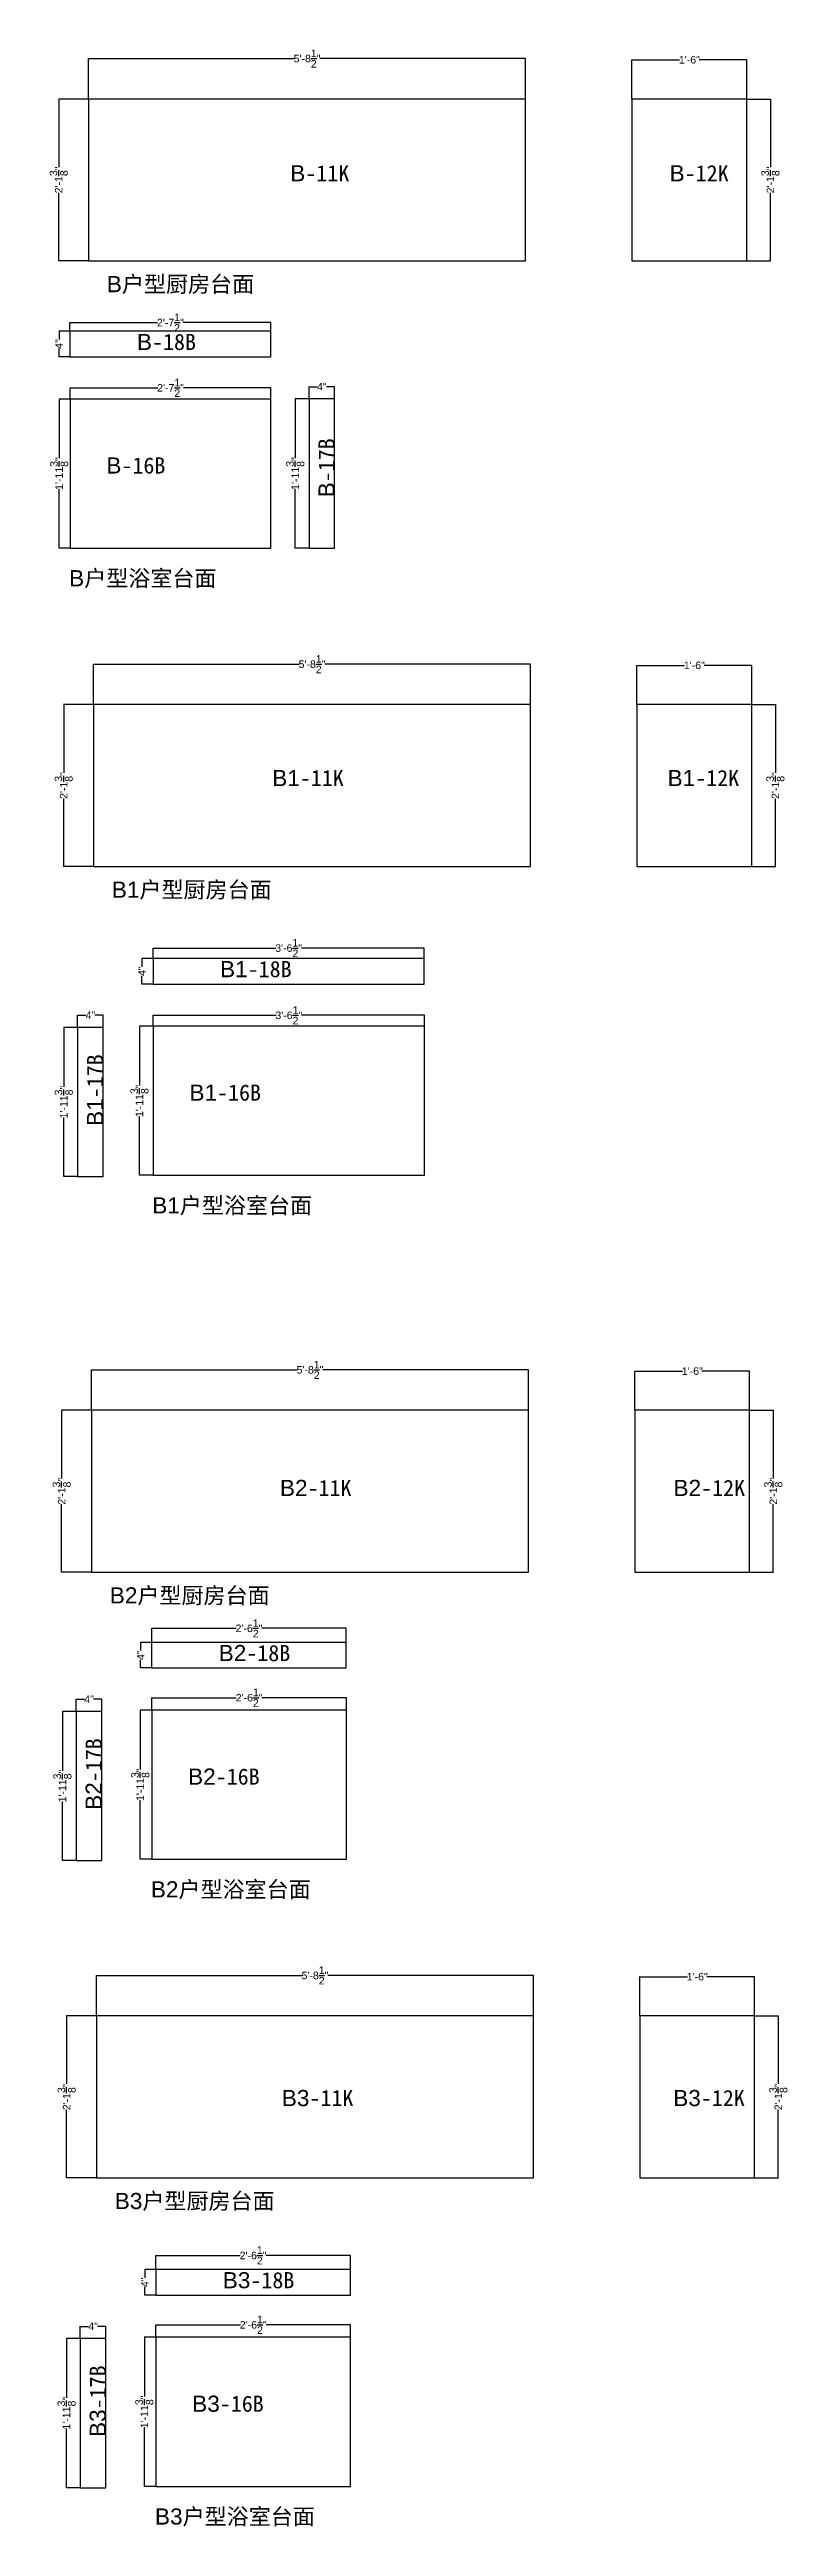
# Model space of a CAD drawing. Header units: inches. Extents: x -997106 to 39633, y -30199 to 1961.
# Drawn here: x 18521 to 21459, y -12906 to -3038 of the extents above; entities that cross this region are included whole.
import ezdxf

# ---------------------------------------------------------------- set-up
doc = ezdxf.new("R2010")
doc.units = ezdxf.units.IN
doc.header["$MEASUREMENT"] = 0
doc.layers.get('Defpoints').update_dxf_attribs({"color": 3})
doc.layers.add('编号', color=10, linetype='Continuous', plot=False)
doc.styles.get("Standard").update_dxf_attribs({"font": 'arial.ttf'})
doc.dimstyles.get("Standard").update_dxf_attribs({"dimtxt": 30, "dimasz": 1, "dimexe": 0.18, "dimexo": 0.0625, "dimgap": 0.09, "dimtad": 0, "dimtoh": 1, "dimdec": 4, "dimlfac": 0.03937, "dimzin": 0, "dimdsep": 46, "dimlunit": 4, "dimtxsty": 'Standard', "dimblk": 'ARCHTICK', "dimcen": 1, "dimadec": 0, "dimazin": 0, "dimtfac": 1, "dimtdec": 4, "dimtix": 1, "dimtofl": 0, "dimtmove": 2, "dimatfit": 3, "dimldrblk": 'ARCHTICK', "dimfxl": 1, "dimtolj": 1, "dimtzin": 0, "dimarcsym": 0})

msp = doc.modelspace()

# ---------------------------------------------------------------- texts
at = {"char_height": 64.3508622, "attachment_point": 1}
for s, insert in [('B{\\fSimSun|b0|i0|c134|p2;户型厨房台面}', (18748.84238, -3939.87098)), ('B{\\fSimSun|b0|i0|c134|p2;户型浴室台面}', (18598.71602, -5111.73117)), ('B1{\\fSimSun|b0|i0|c134|p2;户型厨房台面}', (18768.70979, -6352.51737)), ('B1{\\fSimSun|b0|i0|c134|p2;户型浴室台面}', (18929.60894, -7610.34775)), ('B2{\\fSimSun|b0|i0|c134|p2;户型厨房台面}', (18760.52789, -9164.15701)), ('B2{\\fSimSun|b0|i0|c134|p2;户型浴室台面}', (18924.21629, -10335.30128)), ('B3{\\fSimSun|b0|i0|c134|p2;户型厨房台面}', (18780.39529, -11576.8034)), ('B3{\\fSimSun|b0|i0|c134|p2;户型浴室台面}', (18940.48282, -12833.80948))]:
    msp.add_mtext(s, dxfattribs=dict(at, insert=insert))
at = {"layer": '编号', "char_height": 64.3508622, "attachment_point": 1}
for s, insert in [('B{\\fSimSun|b0|i0|c134|p2;-11K}', (19479.37034, -3498.27257)), ('B{\\fSimSun|b0|i0|c134|p2;-12K}', (20990.12412, -3498.27257)), ('B{\\fSimSun|b0|i0|c134|p2;-18B}', (18868.79751, -4170.32882)), ('B{\\fSimSun|b0|i0|c134|p2;-16B}', (18746.86546, -4662.40007)), ('B1{\\fSimSun|b0|i0|c134|p2;-11K}', (19407.43732, -5907.81139)), ('B1{\\fSimSun|b0|i0|c134|p2;-12K}', (20982.08386, -5907.81139)), ('B1{\\fSimSun|b0|i0|c134|p2;-18B}', (19199.69044, -6668.9454)), ('B1{\\fSimSun|b0|i0|c134|p2;-16B}', (19077.75838, -7161.01666)), ('B2{\\fSimSun|b0|i0|c134|p2;-11K}', (19438.18909, -8735.98948)), ('B2{\\fSimSun|b0|i0|c134|p2;-12K}', (21005.75333, -8735.98948)), ('B2{\\fSimSun|b0|i0|c134|p2;-18B}', (19194.29779, -9393.89893)), ('B2{\\fSimSun|b0|i0|c134|p2;-16B}', (19072.36574, -9885.97018)), ('B3{\\fSimSun|b0|i0|c134|p2;-11K}', (19445.7061, -11166.72972)), ('B3{\\fSimSun|b0|i0|c134|p2;-12K}', (21004.56654, -11166.72972)), ('B3{\\fSimSun|b0|i0|c134|p2;-18B}', (19210.56431, -11892.40713)), ('B3{\\fSimSun|b0|i0|c134|p2;-16B}', (19088.63226, -12384.47839))]:
    msp.add_mtext(s, dxfattribs=dict(at, insert=insert))
at = {"layer": '编号', "char_height": 64.3508622, "attachment_point": 1, "rotation": 90}
for s, insert in [('B{\\fSimSun|b0|i0|c134|p2;-17B}', (19591.41291, -4821.43714)), ('B1{\\fSimSun|b0|i0|c134|p2;-17B}', (18669.64228, -7325.7117)), ('B2{\\fSimSun|b0|i0|c134|p2;-17B}', (18664.24964, -10050.66523)), ('B3{\\fSimSun|b0|i0|c134|p2;-17B}', (18680.51616, -12549.17343))]:
    msp.add_mtext(s, dxfattribs=dict(at, insert=insert))

# ---------------------------------------------------------------- blocks, each defined once
blk = doc.blocks.new('_ArchTick')
at = {"color": 0, "linetype": 'ByBlock', "const_width": 0.15}
blk.add_lwpolyline([(-0.5, -0.5), (0.5, 0.5)], dxfattribs=at)
blk = doc.blocks.new('*D194')
at = {"color": 0, "lineweight": -2, "transparency": 16777216}
for p, q in [((18687.8, -8458.8), (18687.8, -8297.6)), ((18687.8, -8297.8), (19506.9, -8297.8)), ((20427.8, -8297.8), (19608.7, -8297.8)), ((20427.8, -8458.8), (20427.8, -8297.6))]:
    blk.add_line(p, q, dxfattribs=at)
at = {"layer": 'Defpoints', "color": 0, "transparency": 16777216}
for p in [(20427.8, -8297.8), (18687.8, -8458.9), (20427.8, -8458.9)]:
    blk.add_point(p, dxfattribs=at)
at = {"color": 0, "lineweight": -2, "transparency": 16777216, "rotation": 180}
blk.add_blockref('_ArchTick', (18687.8, -8297.8), dxfattribs=at)
at = {"color": 0, "lineweight": -2, "transparency": 16777216}
blk.add_blockref('_ArchTick', (20427.8, -8297.8), dxfattribs=at)
at = {"color": 0, "transparency": 16777216, "insert": (19557.8, -8297.8), "char_height": 30, "attachment_point": 5}
blk.add_mtext('\\A1;5\'-8{\\H1x;\\S1/2;}"', dxfattribs=at)
blk = doc.blocks.new('*D195')
at = {"color": 0, "lineweight": -2, "transparency": 16777216}
for p, q in [((18687.7, -8458.9), (18568.6, -8458.9)), ((18568.8, -8458.9), (18568.8, -8730.3)), ((18568.8, -9103.9), (18568.8, -8832.5)), ((18687.7, -9103.9), (18568.6, -9103.9))]:
    blk.add_line(p, q, dxfattribs=at)
at = {"layer": 'Defpoints', "color": 0, "transparency": 16777216}
for p in [(18687.8, -8458.9), (18568.8, -9103.9), (18687.8, -9103.9)]:
    blk.add_point(p, dxfattribs=at)
at = {"color": 0, "lineweight": -2, "transparency": 16777216}
for p, rotation in [((18568.8, -8458.9), 90), ((18568.8, -9103.9), 270)]:
    blk.add_blockref('_ArchTick', p, dxfattribs=dict(at, rotation=rotation))
at = {"color": 0, "transparency": 16777216, "insert": (18568.8, -8781.4), "char_height": 30, "attachment_point": 5, "rotation": 90}
blk.add_mtext('\\A1;2\'-1{\\H1x;\\S3/8;}"', dxfattribs=at)
blk = doc.blocks.new('*D196')
at = {"color": 0, "lineweight": -2, "transparency": 16777216}
for p, q in [((20851.9, -8458.8), (20851.9, -8302.6)), ((20851.9, -8302.8), (21041.8, -8302.8)), ((21308.9, -8302.8), (21118.9, -8302.8)), ((21308.9, -8458.8), (21308.9, -8302.6))]:
    blk.add_line(p, q, dxfattribs=at)
at = {"layer": 'Defpoints', "color": 0, "transparency": 16777216}
for p in [(21308.9, -8302.8), (20851.9, -8458.9), (21308.9, -8458.9)]:
    blk.add_point(p, dxfattribs=at)
at = {"color": 0, "lineweight": -2, "transparency": 16777216, "rotation": 180}
blk.add_blockref('_ArchTick', (20851.9, -8302.8), dxfattribs=at)
at = {"color": 0, "lineweight": -2, "transparency": 16777216}
blk.add_blockref('_ArchTick', (21308.9, -8302.8), dxfattribs=at)
at = {"color": 0, "transparency": 16777216, "insert": (21080.4, -8302.8), "char_height": 30, "attachment_point": 5}
blk.add_mtext('\\A1;1\'-6"', dxfattribs=at)
blk = doc.blocks.new('*D197')
at = {"color": 0, "lineweight": -2, "transparency": 16777216}
for p, q in [((21308.9, -8458.9), (21403.3, -8458.9)), ((21403.1, -8458.9), (21403.1, -8730.3)), ((21403.1, -9103.9), (21403.1, -8832.5)), ((21308.9, -9103.9), (21403.3, -9103.9))]:
    blk.add_line(p, q, dxfattribs=at)
at = {"layer": 'Defpoints', "color": 0, "transparency": 16777216}
for p in [(21308.9, -8458.9), (21308.9, -9103.9), (21403.1, -9103.9)]:
    blk.add_point(p, dxfattribs=at)
at = {"color": 0, "lineweight": -2, "transparency": 16777216}
for p, rotation in [((21403.1, -8458.9), 90), ((21403.1, -9103.9), 270)]:
    blk.add_blockref('_ArchTick', p, dxfattribs=dict(at, rotation=rotation))
at = {"color": 0, "transparency": 16777216, "insert": (21403.1, -8781.4), "char_height": 30, "attachment_point": 5, "rotation": 90}
blk.add_mtext('\\A1;2\'-1{\\H1x;\\S3/8;}"', dxfattribs=at)
blk = doc.blocks.new('*D234')
at = {"color": 0, "lineweight": -2, "transparency": 16777216}
for p, q in [((18707.6, -10871.5), (18707.6, -10710.3)), ((18707.6, -10710.5), (19526.7, -10710.5)), ((20447.6, -10710.5), (19628.5, -10710.5)), ((20447.6, -10871.5), (20447.6, -10710.3))]:
    blk.add_line(p, q, dxfattribs=at)
at = {"layer": 'Defpoints', "color": 0, "transparency": 16777216}
for p in [(20447.6, -10710.5), (18707.6, -10871.5), (20447.6, -10871.5)]:
    blk.add_point(p, dxfattribs=at)
at = {"color": 0, "lineweight": -2, "transparency": 16777216, "rotation": 180}
blk.add_blockref('_ArchTick', (18707.6, -10710.5), dxfattribs=at)
at = {"color": 0, "lineweight": -2, "transparency": 16777216}
blk.add_blockref('_ArchTick', (20447.6, -10710.5), dxfattribs=at)
at = {"color": 0, "transparency": 16777216, "insert": (19577.6, -10710.5), "char_height": 30, "attachment_point": 5}
blk.add_mtext('\\A1;5\'-8{\\H1x;\\S1/2;}"', dxfattribs=at)
blk = doc.blocks.new('*D235')
at = {"color": 0, "lineweight": -2, "transparency": 16777216}
for p, q in [((18707.6, -10871.5), (18588.4, -10871.5)), ((18588.6, -10871.5), (18588.6, -11142.9)), ((18588.6, -11516.5), (18588.6, -11245.1)), ((18707.6, -11516.5), (18588.4, -11516.5))]:
    blk.add_line(p, q, dxfattribs=at)
at = {"layer": 'Defpoints', "color": 0, "transparency": 16777216}
for p in [(18707.6, -10871.5), (18588.6, -11516.5), (18707.6, -11516.5)]:
    blk.add_point(p, dxfattribs=at)
at = {"color": 0, "lineweight": -2, "transparency": 16777216}
for p, rotation in [((18588.6, -10871.5), 90), ((18588.6, -11516.5), 270)]:
    blk.add_blockref('_ArchTick', p, dxfattribs=dict(at, rotation=rotation))
at = {"color": 0, "transparency": 16777216, "insert": (18588.6, -11194), "char_height": 30, "attachment_point": 5, "rotation": 90}
blk.add_mtext('\\A1;2\'-1{\\H1x;\\S3/8;}"', dxfattribs=at)
blk = doc.blocks.new('*D236')
at = {"color": 0, "lineweight": -2, "transparency": 16777216}
for p, q in [((20871.7, -10871.5), (20871.7, -10715.3)), ((20871.7, -10715.4), (21061.7, -10715.4)), ((21328.7, -10715.4), (21138.8, -10715.4)), ((21328.7, -10871.5), (21328.7, -10715.3))]:
    blk.add_line(p, q, dxfattribs=at)
at = {"layer": 'Defpoints', "color": 0, "transparency": 16777216}
for p in [(21328.7, -10715.4), (20871.7, -10871.5), (21328.7, -10871.5)]:
    blk.add_point(p, dxfattribs=at)
at = {"color": 0, "lineweight": -2, "transparency": 16777216, "rotation": 180}
blk.add_blockref('_ArchTick', (20871.7, -10715.4), dxfattribs=at)
at = {"color": 0, "lineweight": -2, "transparency": 16777216}
blk.add_blockref('_ArchTick', (21328.7, -10715.4), dxfattribs=at)
at = {"color": 0, "transparency": 16777216, "insert": (21100.2, -10715.4), "char_height": 30, "attachment_point": 5}
blk.add_mtext('\\A1;1\'-6"', dxfattribs=at)
blk = doc.blocks.new('*D237')
at = {"color": 0, "lineweight": -2, "transparency": 16777216}
for p, q in [((21328.8, -10871.5), (21423.2, -10871.5)), ((21423, -10871.5), (21423, -11142.9)), ((21423, -11516.5), (21423, -11245.1)), ((21328.8, -11516.5), (21423.2, -11516.5))]:
    blk.add_line(p, q, dxfattribs=at)
at = {"layer": 'Defpoints', "color": 0, "transparency": 16777216}
for p in [(21328.7, -10871.5), (21328.7, -11516.5), (21423, -11516.5)]:
    blk.add_point(p, dxfattribs=at)
at = {"color": 0, "lineweight": -2, "transparency": 16777216}
for p, rotation in [((21423, -10871.5), 90), ((21423, -11516.5), 270)]:
    blk.add_blockref('_ArchTick', p, dxfattribs=dict(at, rotation=rotation))
at = {"color": 0, "transparency": 16777216, "insert": (21423, -11194), "char_height": 30, "attachment_point": 5, "rotation": 90}
blk.add_mtext('\\A1;2\'-1{\\H1x;\\S3/8;}"', dxfattribs=at)
blk = doc.blocks.new('*D984')
at = {"color": 0, "lineweight": -2, "transparency": 16777216}
for p, q in [((18626.8, -9659), (18571.7, -9659)), ((18571.9, -9659), (18571.9, -9894.9)), ((18571.9, -10253), (18571.9, -10017.1)), ((18626.8, -10253), (18571.7, -10253))]:
    blk.add_line(p, q, dxfattribs=at)
at = {"layer": 'Defpoints', "color": 0, "transparency": 16777216}
for p in [(18626.9, -9659), (18571.9, -10253), (18626.9, -10253)]:
    blk.add_point(p, dxfattribs=at)
at = {"color": 0, "lineweight": -2, "transparency": 16777216}
for p, rotation in [((18571.9, -9659), 90), ((18571.9, -10253), 270)]:
    blk.add_blockref('_ArchTick', p, dxfattribs=dict(at, rotation=rotation))
at = {"color": 0, "transparency": 16777216, "insert": (18571.9, -9956), "char_height": 30, "attachment_point": 5, "rotation": 90}
blk.add_mtext('\\A1;1\'-11{\\H1x;\\S3/8;}"', dxfattribs=at)
blk = doc.blocks.new('*D985')
at = {"color": 0, "lineweight": -2, "transparency": 16777216}
for p, q in [((18626.9, -9658.9), (18626.9, -9609.7)), ((18626.9, -9609.9), (18659.9, -9609.9)), ((18728.9, -9609.9), (18695.8, -9609.9)), ((18728.9, -9658.9), (18728.9, -9609.7))]:
    blk.add_line(p, q, dxfattribs=at)
at = {"layer": 'Defpoints', "color": 0, "transparency": 16777216}
for p in [(18626.9, -9659), (18728.9, -9609.9), (18728.9, -9659)]:
    blk.add_point(p, dxfattribs=at)
at = {"color": 0, "lineweight": -2, "transparency": 16777216, "rotation": 180}
blk.add_blockref('_ArchTick', (18626.9, -9609.9), dxfattribs=at)
at = {"color": 0, "lineweight": -2, "transparency": 16777216}
blk.add_blockref('_ArchTick', (18728.9, -9609.9), dxfattribs=at)
at = {"color": 0, "transparency": 16777216, "insert": (18677.9, -9609.9), "char_height": 30, "attachment_point": 5}
blk.add_mtext('\\A1;4"', dxfattribs=at)
blk = doc.blocks.new('*D980')
at = {"color": 0, "lineweight": -2, "transparency": 16777216}
for p, q in [((18927.2, -9383.5), (18883.2, -9383.5)), ((18883.4, -9383.5), (18883.4, -9416.5)), ((18883.4, -9485.5), (18883.4, -9452.4)), ((18927.2, -9485.5), (18883.2, -9485.5))]:
    blk.add_line(p, q, dxfattribs=at)
at = {"layer": 'Defpoints', "color": 0, "transparency": 16777216}
for p in [(18927.3, -9383.5), (18883.4, -9485.5), (18927.3, -9485.5)]:
    blk.add_point(p, dxfattribs=at)
at = {"color": 0, "lineweight": -2, "transparency": 16777216}
for p, rotation in [((18883.4, -9383.5), 90), ((18883.4, -9485.5), 270)]:
    blk.add_blockref('_ArchTick', p, dxfattribs=dict(at, rotation=rotation))
at = {"color": 0, "transparency": 16777216, "insert": (18883.4, -9434.5), "char_height": 30, "attachment_point": 5, "rotation": 90}
blk.add_mtext('\\A1;4"', dxfattribs=at)
blk = doc.blocks.new('*D986')
at = {"color": 0, "lineweight": -2, "transparency": 16777216}
for p, q in [((18927.3, -9381.7), (18927.3, -9327.4)), ((18927.3, -9327.5), (19263.6, -9327.5)), ((19702.3, -9327.5), (19365.9, -9327.5)), ((19702.3, -9383.4), (19702.3, -9327.4))]:
    blk.add_line(p, q, dxfattribs=at)
at = {"layer": 'Defpoints', "color": 0, "transparency": 16777216}
for p in [(19702.3, -9327.5), (18927.3, -9381.8), (19702.3, -9383.5)]:
    blk.add_point(p, dxfattribs=at)
at = {"color": 0, "lineweight": -2, "transparency": 16777216, "rotation": 180}
blk.add_blockref('_ArchTick', (18927.3, -9327.5), dxfattribs=at)
at = {"color": 0, "lineweight": -2, "transparency": 16777216}
blk.add_blockref('_ArchTick', (19702.3, -9327.5), dxfattribs=at)
at = {"color": 0, "transparency": 16777216, "insert": (19314.8, -9327.5), "char_height": 30, "attachment_point": 5}
blk.add_mtext('\\A1;2\'-6{\\H1x;\\S1/2;}"', dxfattribs=at)
blk = doc.blocks.new('*D987')
at = {"color": 0, "lineweight": -2, "transparency": 16777216}
for p, q in [((18928, -9653.5), (18928, -9603.6)), ((18928, -9603.8), (19264.4, -9603.8)), ((19703, -9603.8), (19366.7, -9603.8)), ((19703, -9653.5), (19703, -9603.6))]:
    blk.add_line(p, q, dxfattribs=at)
at = {"layer": 'Defpoints', "color": 0, "transparency": 16777216}
for p in [(18928, -9653.6), (19703, -9603.8), (19703, -9653.6)]:
    blk.add_point(p, dxfattribs=at)
at = {"color": 0, "lineweight": -2, "transparency": 16777216, "rotation": 180}
blk.add_blockref('_ArchTick', (18928, -9603.8), dxfattribs=at)
at = {"color": 0, "lineweight": -2, "transparency": 16777216}
blk.add_blockref('_ArchTick', (19703, -9603.8), dxfattribs=at)
at = {"color": 0, "transparency": 16777216, "insert": (19315.5, -9603.8), "char_height": 30, "attachment_point": 5}
blk.add_mtext('\\A1;2\'-6{\\H1x;\\S1/2;}"', dxfattribs=at)
blk = doc.blocks.new('*D988')
at = {"color": 0, "lineweight": -2, "transparency": 16777216}
for p, q in [((18928, -9653.6), (18881.6, -9653.6)), ((18881.8, -9653.6), (18881.8, -9889.5)), ((18881.8, -10247.6), (18881.8, -10011.7)), ((18928, -10247.6), (18881.6, -10247.6))]:
    blk.add_line(p, q, dxfattribs=at)
at = {"layer": 'Defpoints', "color": 0, "transparency": 16777216}
for p in [(18928, -9653.6), (18881.8, -10247.6), (18928, -10247.6)]:
    blk.add_point(p, dxfattribs=at)
at = {"color": 0, "lineweight": -2, "transparency": 16777216}
for p, rotation in [((18881.8, -9653.6), 90), ((18881.8, -10247.6), 270)]:
    blk.add_blockref('_ArchTick', p, dxfattribs=dict(at, rotation=rotation))
at = {"color": 0, "transparency": 16777216, "insert": (18881.8, -9950.6), "char_height": 30, "attachment_point": 5, "rotation": 90}
blk.add_mtext('\\A1;1\'-11{\\H1x;\\S3/8;}"', dxfattribs=at)
blk = doc.blocks.new('*D1008')
at = {"color": 0, "lineweight": -2, "transparency": 16777216}
for p, q in [((18643.1, -12157.5), (18588, -12157.5)), ((18588.2, -12157.5), (18588.2, -12393.4)), ((18588.2, -12751.5), (18588.2, -12515.6)), ((18643.1, -12751.5), (18588, -12751.5))]:
    blk.add_line(p, q, dxfattribs=at)
at = {"layer": 'Defpoints', "color": 0, "transparency": 16777216}
for p in [(18643.1, -12157.5), (18588.2, -12751.5), (18643.1, -12751.5)]:
    blk.add_point(p, dxfattribs=at)
at = {"color": 0, "lineweight": -2, "transparency": 16777216}
for p, rotation in [((18588.2, -12157.5), 90), ((18588.2, -12751.5), 270)]:
    blk.add_blockref('_ArchTick', p, dxfattribs=dict(at, rotation=rotation))
at = {"color": 0, "transparency": 16777216, "insert": (18588.2, -12454.5), "char_height": 30, "attachment_point": 5, "rotation": 90}
blk.add_mtext('\\A1;1\'-11{\\H1x;\\S3/8;}"', dxfattribs=at)
blk = doc.blocks.new('*D1009')
at = {"color": 0, "lineweight": -2, "transparency": 16777216}
for p, q in [((18643.1, -12157.4), (18643.1, -12108.2)), ((18643.1, -12108.4), (18676.2, -12108.4)), ((18745.1, -12108.4), (18712.1, -12108.4)), ((18745.1, -12157.4), (18745.1, -12108.2))]:
    blk.add_line(p, q, dxfattribs=at)
at = {"layer": 'Defpoints', "color": 0, "transparency": 16777216}
for p in [(18745.1, -12108.4), (18643.1, -12157.5), (18745.1, -12157.5)]:
    blk.add_point(p, dxfattribs=at)
at = {"color": 0, "lineweight": -2, "transparency": 16777216, "rotation": 180}
blk.add_blockref('_ArchTick', (18643.1, -12108.4), dxfattribs=at)
at = {"color": 0, "lineweight": -2, "transparency": 16777216}
blk.add_blockref('_ArchTick', (18745.1, -12108.4), dxfattribs=at)
at = {"color": 0, "transparency": 16777216, "insert": (18694.1, -12108.4), "char_height": 30, "attachment_point": 5}
blk.add_mtext('\\A1;4"', dxfattribs=at)
blk = doc.blocks.new('*D1004')
at = {"color": 0, "lineweight": -2, "transparency": 16777216}
for p, q in [((18943.5, -11882), (18899.5, -11882)), ((18899.7, -11882), (18899.7, -11915)), ((18943.5, -11984), (18899.5, -11984)), ((18899.7, -11984), (18899.7, -11950.9))]:
    blk.add_line(p, q, dxfattribs=at)
at = {"layer": 'Defpoints', "color": 0, "transparency": 16777216}
for p in [(18943.6, -11882), (18899.7, -11984), (18943.6, -11984)]:
    blk.add_point(p, dxfattribs=at)
at = {"color": 0, "lineweight": -2, "transparency": 16777216}
for p, rotation in [((18899.7, -11882), 90), ((18899.7, -11984), 270)]:
    blk.add_blockref('_ArchTick', p, dxfattribs=dict(at, rotation=rotation))
at = {"color": 0, "transparency": 16777216, "insert": (18899.7, -11933), "char_height": 30, "attachment_point": 5, "rotation": 90}
blk.add_mtext('\\A1;4"', dxfattribs=at)
blk = doc.blocks.new('*D1010')
at = {"color": 0, "lineweight": -2, "transparency": 16777216}
for p, q in [((18943.6, -11880.2), (18943.6, -11825.9)), ((18943.6, -11826), (19279.9, -11826)), ((19718.6, -11826), (19382.2, -11826)), ((19718.6, -11881.9), (19718.6, -11825.9))]:
    blk.add_line(p, q, dxfattribs=at)
at = {"layer": 'Defpoints', "color": 0, "transparency": 16777216}
for p in [(19718.6, -11826), (18943.6, -11880.3), (19718.6, -11882)]:
    blk.add_point(p, dxfattribs=at)
at = {"color": 0, "lineweight": -2, "transparency": 16777216, "rotation": 180}
blk.add_blockref('_ArchTick', (18943.6, -11826), dxfattribs=at)
at = {"color": 0, "lineweight": -2, "transparency": 16777216}
blk.add_blockref('_ArchTick', (19718.6, -11826), dxfattribs=at)
at = {"color": 0, "transparency": 16777216, "insert": (19331.1, -11826), "char_height": 30, "attachment_point": 5}
blk.add_mtext('\\A1;2\'-6{\\H1x;\\S1/2;}"', dxfattribs=at)
blk = doc.blocks.new('*D1011')
at = {"color": 0, "lineweight": -2, "transparency": 16777216}
for p, q in [((18944.3, -12152), (18944.3, -12102.1)), ((18944.3, -12102.3), (19280.6, -12102.3)), ((19719.3, -12102.3), (19382.9, -12102.3)), ((19719.3, -12152), (19719.3, -12102.1))]:
    blk.add_line(p, q, dxfattribs=at)
at = {"layer": 'Defpoints', "color": 0, "transparency": 16777216}
for p in [(19719.3, -12102.3), (18944.3, -12152.1), (19719.3, -12152.1)]:
    blk.add_point(p, dxfattribs=at)
at = {"color": 0, "lineweight": -2, "transparency": 16777216, "rotation": 180}
blk.add_blockref('_ArchTick', (18944.3, -12102.3), dxfattribs=at)
at = {"color": 0, "lineweight": -2, "transparency": 16777216}
blk.add_blockref('_ArchTick', (19719.3, -12102.3), dxfattribs=at)
at = {"color": 0, "transparency": 16777216, "insert": (19331.8, -12102.3), "char_height": 30, "attachment_point": 5}
blk.add_mtext('\\A1;2\'-6{\\H1x;\\S1/2;}"', dxfattribs=at)
blk = doc.blocks.new('*D1012')
at = {"color": 0, "lineweight": -2, "transparency": 16777216}
for p, q in [((18944.2, -12152.1), (18897.9, -12152.1)), ((18898.1, -12152.1), (18898.1, -12388)), ((18898.1, -12746.1), (18898.1, -12510.2)), ((18944.2, -12746.1), (18897.9, -12746.1))]:
    blk.add_line(p, q, dxfattribs=at)
at = {"layer": 'Defpoints', "color": 0, "transparency": 16777216}
for p in [(18944.3, -12152.1), (18898.1, -12746.1), (18944.3, -12746.1)]:
    blk.add_point(p, dxfattribs=at)
at = {"color": 0, "lineweight": -2, "transparency": 16777216}
for p, rotation in [((18898.1, -12152.1), 90), ((18898.1, -12746.1), 270)]:
    blk.add_blockref('_ArchTick', p, dxfattribs=dict(at, rotation=rotation))
at = {"color": 0, "transparency": 16777216, "insert": (18898.1, -12449.1), "char_height": 30, "attachment_point": 5, "rotation": 90}
blk.add_mtext('\\A1;1\'-11{\\H1x;\\S3/8;}"', dxfattribs=at)
blk = doc.blocks.new('*D106')
at = {"color": 0, "lineweight": -2, "transparency": 16777216}
for p, q in [((18676.1, -3234.5), (18676.1, -3073.4)), ((18676.1, -3073.5), (19495.2, -3073.5)), ((20416.1, -3073.5), (19597, -3073.5)), ((20416.1, -3234.5), (20416.1, -3073.4))]:
    blk.add_line(p, q, dxfattribs=at)
at = {"layer": 'Defpoints', "color": 0, "transparency": 16777216}
for p in [(20416.1, -3073.5), (18676.1, -3234.6), (20416.1, -3234.6)]:
    blk.add_point(p, dxfattribs=at)
at = {"color": 0, "lineweight": -2, "transparency": 16777216, "rotation": 180}
blk.add_blockref('_ArchTick', (18676.1, -3073.5), dxfattribs=at)
at = {"color": 0, "lineweight": -2, "transparency": 16777216}
blk.add_blockref('_ArchTick', (20416.1, -3073.5), dxfattribs=at)
at = {"color": 0, "transparency": 16777216, "insert": (19546.1, -3073.5), "char_height": 30, "attachment_point": 5}
blk.add_mtext('\\A1;5\'-8{\\H1x;\\S1/2;}"', dxfattribs=at)
blk = doc.blocks.new('*D107')
at = {"color": 0, "lineweight": -2, "transparency": 16777216}
for p, q in [((18676, -3234.6), (18556.9, -3234.6)), ((18557.1, -3234.6), (18557.1, -3506)), ((18557.1, -3879.6), (18557.1, -3608.2)), ((18676, -3879.6), (18556.9, -3879.6))]:
    blk.add_line(p, q, dxfattribs=at)
at = {"layer": 'Defpoints', "color": 0, "transparency": 16777216}
for p in [(18676.1, -3234.6), (18557.1, -3879.6), (18676.1, -3879.6)]:
    blk.add_point(p, dxfattribs=at)
at = {"color": 0, "lineweight": -2, "transparency": 16777216}
for p, rotation in [((18557.1, -3234.6), 90), ((18557.1, -3879.6), 270)]:
    blk.add_blockref('_ArchTick', p, dxfattribs=dict(at, rotation=rotation))
at = {"color": 0, "transparency": 16777216, "insert": (18557.1, -3557.1), "char_height": 30, "attachment_point": 5, "rotation": 90}
blk.add_mtext('\\A1;2\'-1{\\H1x;\\S3/8;}"', dxfattribs=at)
blk = doc.blocks.new('*D108')
at = {"color": 0, "lineweight": -2, "transparency": 16777216}
for p, q in [((20840.2, -3234.5), (20840.2, -3078.3)), ((20840.2, -3078.5), (21030.1, -3078.5)), ((21297.2, -3078.5), (21107.2, -3078.5)), ((21297.2, -3234.5), (21297.2, -3078.3))]:
    blk.add_line(p, q, dxfattribs=at)
at = {"layer": 'Defpoints', "color": 0, "transparency": 16777216}
for p in [(21297.2, -3078.5), (20840.2, -3234.6), (21297.2, -3234.6)]:
    blk.add_point(p, dxfattribs=at)
at = {"color": 0, "lineweight": -2, "transparency": 16777216, "rotation": 180}
blk.add_blockref('_ArchTick', (20840.2, -3078.5), dxfattribs=at)
at = {"color": 0, "lineweight": -2, "transparency": 16777216}
blk.add_blockref('_ArchTick', (21297.2, -3078.5), dxfattribs=at)
at = {"color": 0, "transparency": 16777216, "insert": (21068.7, -3078.5), "char_height": 30, "attachment_point": 5}
blk.add_mtext('\\A1;1\'-6"', dxfattribs=at)
blk = doc.blocks.new('*D109')
at = {"color": 0, "lineweight": -2, "transparency": 16777216}
for p, q in [((21297.3, -3234.6), (21391.6, -3234.6)), ((21391.4, -3234.6), (21391.4, -3506)), ((21391.4, -3879.6), (21391.4, -3608.2)), ((21297.3, -3879.6), (21391.6, -3879.6))]:
    blk.add_line(p, q, dxfattribs=at)
at = {"layer": 'Defpoints', "color": 0, "transparency": 16777216}
for p in [(21297.2, -3234.6), (21297.2, -3879.6), (21391.4, -3879.6)]:
    blk.add_point(p, dxfattribs=at)
at = {"color": 0, "lineweight": -2, "transparency": 16777216}
for p, rotation in [((21391.4, -3234.6), 90), ((21391.4, -3879.6), 270)]:
    blk.add_blockref('_ArchTick', p, dxfattribs=dict(at, rotation=rotation))
at = {"color": 0, "transparency": 16777216, "insert": (21391.4, -3557.1), "char_height": 30, "attachment_point": 5, "rotation": 90}
blk.add_mtext('\\A1;2\'-1{\\H1x;\\S3/8;}"', dxfattribs=at)
blk = doc.blocks.new('*D150')
at = {"color": 0, "lineweight": -2, "transparency": 16777216}
for p, q in [((18695.9, -5647.2), (18695.9, -5486)), ((18695.9, -5486.2), (19515, -5486.2)), ((20435.9, -5486.2), (19616.8, -5486.2)), ((20435.9, -5647.2), (20435.9, -5486))]:
    blk.add_line(p, q, dxfattribs=at)
at = {"layer": 'Defpoints', "color": 0, "transparency": 16777216}
for p in [(20435.9, -5486.2), (18695.9, -5647.2), (20435.9, -5647.2)]:
    blk.add_point(p, dxfattribs=at)
at = {"color": 0, "lineweight": -2, "transparency": 16777216, "rotation": 180}
blk.add_blockref('_ArchTick', (18695.9, -5486.2), dxfattribs=at)
at = {"color": 0, "lineweight": -2, "transparency": 16777216}
blk.add_blockref('_ArchTick', (20435.9, -5486.2), dxfattribs=at)
at = {"color": 0, "transparency": 16777216, "insert": (19565.9, -5486.2), "char_height": 30, "attachment_point": 5}
blk.add_mtext('\\A1;5\'-8{\\H1x;\\S1/2;}"', dxfattribs=at)
blk = doc.blocks.new('*D151')
at = {"color": 0, "lineweight": -2, "transparency": 16777216}
for p, q in [((18695.9, -5647.2), (18576.8, -5647.2)), ((18576.9, -5647.2), (18576.9, -5918.6)), ((18576.9, -6292.2), (18576.9, -6020.9)), ((18695.9, -6292.2), (18576.8, -6292.2))]:
    blk.add_line(p, q, dxfattribs=at)
at = {"layer": 'Defpoints', "color": 0, "transparency": 16777216}
for p in [(18695.9, -5647.2), (18576.9, -6292.2), (18695.9, -6292.2)]:
    blk.add_point(p, dxfattribs=at)
at = {"color": 0, "lineweight": -2, "transparency": 16777216}
for p, rotation in [((18576.9, -5647.2), 90), ((18576.9, -6292.2), 270)]:
    blk.add_blockref('_ArchTick', p, dxfattribs=dict(at, rotation=rotation))
at = {"color": 0, "transparency": 16777216, "insert": (18576.9, -5969.7), "char_height": 30, "attachment_point": 5, "rotation": 90}
blk.add_mtext('\\A1;2\'-1{\\H1x;\\S3/8;}"', dxfattribs=at)
blk = doc.blocks.new('*D152')
at = {"color": 0, "lineweight": -2, "transparency": 16777216}
for p, q in [((20860.1, -5647.2), (20860.1, -5491)), ((20860.1, -5491.1), (21050, -5491.1)), ((21317.1, -5491.1), (21127.1, -5491.1)), ((21317.1, -5647.2), (21317.1, -5491))]:
    blk.add_line(p, q, dxfattribs=at)
at = {"layer": 'Defpoints', "color": 0, "transparency": 16777216}
for p in [(21317.1, -5491.1), (20860.1, -5647.2), (21317.1, -5647.2)]:
    blk.add_point(p, dxfattribs=at)
at = {"color": 0, "lineweight": -2, "transparency": 16777216, "rotation": 180}
blk.add_blockref('_ArchTick', (20860.1, -5491.1), dxfattribs=at)
at = {"color": 0, "lineweight": -2, "transparency": 16777216}
blk.add_blockref('_ArchTick', (21317.1, -5491.1), dxfattribs=at)
at = {"color": 0, "transparency": 16777216, "insert": (21088.6, -5491.1), "char_height": 30, "attachment_point": 5}
blk.add_mtext('\\A1;1\'-6"', dxfattribs=at)
blk = doc.blocks.new('*D153')
at = {"color": 0, "lineweight": -2, "transparency": 16777216}
for p, q in [((21317.1, -5647.2), (21411.5, -5647.2)), ((21411.3, -5647.2), (21411.3, -5918.6)), ((21411.3, -6292.2), (21411.3, -6020.9)), ((21317.1, -6292.2), (21411.5, -6292.2))]:
    blk.add_line(p, q, dxfattribs=at)
at = {"layer": 'Defpoints', "color": 0, "transparency": 16777216}
for p in [(21317.1, -5647.2), (21317.1, -6292.2), (21411.3, -6292.2)]:
    blk.add_point(p, dxfattribs=at)
at = {"color": 0, "lineweight": -2, "transparency": 16777216}
for p, rotation in [((21411.3, -5647.2), 90), ((21411.3, -6292.2), 270)]:
    blk.add_blockref('_ArchTick', p, dxfattribs=dict(at, rotation=rotation))
at = {"color": 0, "transparency": 16777216, "insert": (21411.3, -5969.7), "char_height": 30, "attachment_point": 5, "rotation": 90}
blk.add_mtext('\\A1;2\'-1{\\H1x;\\S3/8;}"', dxfattribs=at)
blk = doc.blocks.new('*D825')
at = {"color": 0, "lineweight": -2, "transparency": 16777216}
for p, q in [((18632.2, -6934), (18577.1, -6934)), ((18577.3, -6934), (18577.3, -7169.9)), ((18577.3, -7528), (18577.3, -7292.1)), ((18632.2, -7528), (18577.1, -7528))]:
    blk.add_line(p, q, dxfattribs=at)
at = {"layer": 'Defpoints', "color": 0, "transparency": 16777216}
for p in [(18632.3, -6934), (18577.3, -7528), (18632.3, -7528)]:
    blk.add_point(p, dxfattribs=at)
at = {"color": 0, "lineweight": -2, "transparency": 16777216}
for p, rotation in [((18577.3, -6934), 90), ((18577.3, -7528), 270)]:
    blk.add_blockref('_ArchTick', p, dxfattribs=dict(at, rotation=rotation))
at = {"color": 0, "transparency": 16777216, "insert": (18577.3, -7231), "char_height": 30, "attachment_point": 5, "rotation": 90}
blk.add_mtext('\\A1;1\'-11{\\H1x;\\S3/8;}"', dxfattribs=at)
blk = doc.blocks.new('*D826')
at = {"color": 0, "lineweight": -2, "transparency": 16777216}
for p, q in [((18632.3, -6934), (18632.3, -6884.8)), ((18632.3, -6884.9), (18665.3, -6884.9)), ((18734.3, -6884.9), (18701.2, -6884.9)), ((18734.3, -6934), (18734.3, -6884.8))]:
    blk.add_line(p, q, dxfattribs=at)
at = {"layer": 'Defpoints', "color": 0, "transparency": 16777216}
for p in [(18734.3, -6884.9), (18632.3, -6934), (18734.3, -6934)]:
    blk.add_point(p, dxfattribs=at)
at = {"color": 0, "lineweight": -2, "transparency": 16777216, "rotation": 180}
blk.add_blockref('_ArchTick', (18632.3, -6884.9), dxfattribs=at)
at = {"color": 0, "lineweight": -2, "transparency": 16777216}
blk.add_blockref('_ArchTick', (18734.3, -6884.9), dxfattribs=at)
at = {"color": 0, "transparency": 16777216, "insert": (18683.3, -6884.9), "char_height": 30, "attachment_point": 5}
blk.add_mtext('\\A1;4"', dxfattribs=at)
blk = doc.blocks.new('*D824')
at = {"color": 0, "lineweight": -2, "transparency": 16777216}
for p, q in [((18932.6, -6658.5), (18888.6, -6658.5)), ((18888.8, -6658.5), (18888.8, -6691.6)), ((18932.6, -6760.5), (18888.6, -6760.5)), ((18888.8, -6760.5), (18888.8, -6727.4))]:
    blk.add_line(p, q, dxfattribs=at)
at = {"layer": 'Defpoints', "color": 0, "transparency": 16777216}
for p in [(18932.7, -6658.5), (18888.8, -6760.5), (18932.7, -6760.5)]:
    blk.add_point(p, dxfattribs=at)
at = {"color": 0, "lineweight": -2, "transparency": 16777216}
for p, rotation in [((18888.8, -6658.5), 90), ((18888.8, -6760.5), 270)]:
    blk.add_blockref('_ArchTick', p, dxfattribs=dict(at, rotation=rotation))
at = {"color": 0, "transparency": 16777216, "insert": (18888.8, -6709.5), "char_height": 30, "attachment_point": 5, "rotation": 90}
blk.add_mtext('\\A1;4"', dxfattribs=at)
blk = doc.blocks.new('*D827')
at = {"color": 0, "lineweight": -2, "transparency": 16777216}
for p, q in [((18933.4, -6928.6), (18933.4, -6885.2)), ((18933.4, -6885.3), (19422.5, -6885.3)), ((20013.4, -6885.3), (19524.3, -6885.3)), ((20013.4, -6928.6), (20013.4, -6885.2))]:
    blk.add_line(p, q, dxfattribs=at)
at = {"layer": 'Defpoints', "color": 0, "transparency": 16777216}
for p in [(20013.4, -6885.3), (18933.4, -6928.6), (20013.4, -6928.6)]:
    blk.add_point(p, dxfattribs=at)
at = {"color": 0, "lineweight": -2, "transparency": 16777216, "rotation": 180}
blk.add_blockref('_ArchTick', (18933.4, -6885.3), dxfattribs=at)
at = {"color": 0, "lineweight": -2, "transparency": 16777216}
blk.add_blockref('_ArchTick', (20013.4, -6885.3), dxfattribs=at)
at = {"color": 0, "transparency": 16777216, "insert": (19473.4, -6885.3), "char_height": 30, "attachment_point": 5}
blk.add_mtext('\\A1;3\'-6{\\H1x;\\S1/2;}"', dxfattribs=at)
blk = doc.blocks.new('*D828')
at = {"color": 0, "lineweight": -2, "transparency": 16777216}
for p, q in [((18932.7, -6658.4), (18932.7, -6617.1)), ((18932.7, -6617.3), (19421.8, -6617.3)), ((20012.7, -6617.3), (19523.6, -6617.3)), ((20012.7, -6658.4), (20012.7, -6617.1))]:
    blk.add_line(p, q, dxfattribs=at)
at = {"layer": 'Defpoints', "color": 0, "transparency": 16777216}
for p in [(18932.7, -6658.5), (20012.7, -6617.3), (20012.7, -6658.5)]:
    blk.add_point(p, dxfattribs=at)
at = {"color": 0, "lineweight": -2, "transparency": 16777216, "rotation": 180}
blk.add_blockref('_ArchTick', (18932.7, -6617.3), dxfattribs=at)
at = {"color": 0, "lineweight": -2, "transparency": 16777216}
blk.add_blockref('_ArchTick', (20012.7, -6617.3), dxfattribs=at)
at = {"color": 0, "transparency": 16777216, "insert": (19472.7, -6617.3), "char_height": 30, "attachment_point": 5}
blk.add_mtext('\\A1;3\'-6{\\H1x;\\S1/2;}"', dxfattribs=at)
blk = doc.blocks.new('*D829')
at = {"color": 0, "lineweight": -2, "transparency": 16777216}
for p, q in [((18933.4, -6928.6), (18878.3, -6928.6)), ((18878.5, -6928.6), (18878.5, -7164.5)), ((18878.5, -7522.6), (18878.5, -7286.7)), ((18933.4, -7522.6), (18878.3, -7522.6))]:
    blk.add_line(p, q, dxfattribs=at)
at = {"layer": 'Defpoints', "color": 0, "transparency": 16777216}
for p in [(18933.4, -6928.6), (18878.5, -7522.6), (18933.4, -7522.6)]:
    blk.add_point(p, dxfattribs=at)
at = {"color": 0, "lineweight": -2, "transparency": 16777216}
for p, rotation in [((18878.5, -6928.6), 90), ((18878.5, -7522.6), 270)]:
    blk.add_blockref('_ArchTick', p, dxfattribs=dict(at, rotation=rotation))
at = {"color": 0, "transparency": 16777216, "insert": (18878.5, -7225.6), "char_height": 30, "attachment_point": 5, "rotation": 90}
blk.add_mtext('\\A1;1\'-11{\\H1x;\\S3/8;}"', dxfattribs=at)
blk = doc.blocks.new('*D1202')
at = {"color": 0, "lineweight": -2, "transparency": 16777216}
for p, q in [((19554, -4429.8), (19498.9, -4429.8)), ((19499.1, -4429.8), (19499.1, -4665.7)), ((19499.1, -5023.8), (19499.1, -4787.9)), ((19554, -5023.8), (19498.9, -5023.8))]:
    blk.add_line(p, q, dxfattribs=at)
at = {"layer": 'Defpoints', "color": 0, "transparency": 16777216}
for p in [(19554, -4429.8), (19499.1, -5023.8), (19554, -5023.8)]:
    blk.add_point(p, dxfattribs=at)
at = {"color": 0, "lineweight": -2, "transparency": 16777216}
for p, rotation in [((19499.1, -4429.8), 90), ((19499.1, -5023.8), 270)]:
    blk.add_blockref('_ArchTick', p, dxfattribs=dict(at, rotation=rotation))
at = {"color": 0, "transparency": 16777216, "insert": (19499.1, -4726.8), "char_height": 30, "attachment_point": 5, "rotation": 90}
blk.add_mtext('\\A1;1\'-11{\\H1x;\\S3/8;}"', dxfattribs=at)
blk = doc.blocks.new('*D1203')
at = {"color": 0, "lineweight": -2, "transparency": 16777216}
for p, q in [((19554, -4429.7), (19554, -4380.5)), ((19554, -4380.7), (19587.1, -4380.7)), ((19656, -4380.7), (19623, -4380.7)), ((19656, -4429.7), (19656, -4380.5))]:
    blk.add_line(p, q, dxfattribs=at)
at = {"layer": 'Defpoints', "color": 0, "transparency": 16777216}
for p in [(19554, -4429.8), (19656, -4380.7), (19656, -4429.8)]:
    blk.add_point(p, dxfattribs=at)
at = {"color": 0, "lineweight": -2, "transparency": 16777216, "rotation": 180}
blk.add_blockref('_ArchTick', (19554, -4380.7), dxfattribs=at)
at = {"color": 0, "lineweight": -2, "transparency": 16777216}
blk.add_blockref('_ArchTick', (19656, -4380.7), dxfattribs=at)
at = {"color": 0, "transparency": 16777216, "insert": (19605, -4380.7), "char_height": 30, "attachment_point": 5}
blk.add_mtext('\\A1;4"', dxfattribs=at)
blk = doc.blocks.new('*D1204')
at = {"color": 0, "lineweight": -2, "transparency": 16777216}
for p, q in [((18602.5, -4430), (18602.5, -4385.3)), ((18602.5, -4385.4), (18951.4, -4385.4)), ((19402.5, -4385.4), (19053.7, -4385.4)), ((19402.5, -4430), (19402.5, -4385.3))]:
    blk.add_line(p, q, dxfattribs=at)
at = {"layer": 'Defpoints', "color": 0, "transparency": 16777216}
for p in [(18602.5, -4430), (19402.5, -4385.4), (19402.5, -4430)]:
    blk.add_point(p, dxfattribs=at)
at = {"color": 0, "lineweight": -2, "transparency": 16777216, "rotation": 180}
blk.add_blockref('_ArchTick', (18602.5, -4385.4), dxfattribs=at)
at = {"color": 0, "lineweight": -2, "transparency": 16777216}
blk.add_blockref('_ArchTick', (19402.5, -4385.4), dxfattribs=at)
at = {"color": 0, "transparency": 16777216, "insert": (19002.5, -4385.4), "char_height": 30, "attachment_point": 5}
blk.add_mtext('\\A1;2\'-7{\\H1x;\\S1/2;}"', dxfattribs=at)
blk = doc.blocks.new('*D1205')
at = {"color": 0, "lineweight": -2, "transparency": 16777216}
for p, q in [((18602.5, -4430), (18558.5, -4430)), ((18558.7, -4430), (18558.7, -4665.9)), ((18558.7, -5024), (18558.7, -4788.1)), ((18602.5, -5024), (18558.5, -5024))]:
    blk.add_line(p, q, dxfattribs=at)
at = {"layer": 'Defpoints', "color": 0, "transparency": 16777216}
for p in [(18602.5, -4430), (18558.7, -5024), (18602.5, -5024)]:
    blk.add_point(p, dxfattribs=at)
at = {"color": 0, "lineweight": -2, "transparency": 16777216}
for p, rotation in [((18558.7, -4430), 90), ((18558.7, -5024), 270)]:
    blk.add_blockref('_ArchTick', p, dxfattribs=dict(at, rotation=rotation))
at = {"color": 0, "transparency": 16777216, "insert": (18558.7, -4727), "char_height": 30, "attachment_point": 5, "rotation": 90}
blk.add_mtext('\\A1;1\'-11{\\H1x;\\S3/8;}"', dxfattribs=at)
blk = doc.blocks.new('*D1206')
at = {"color": 0, "lineweight": -2, "transparency": 16777216}
for p, q in [((18601.7, -4159.9), (18558.1, -4159.9)), ((18558.3, -4159.9), (18558.3, -4192.9)), ((18558.3, -4261.9), (18558.3, -4228.8)), ((18601.7, -4261.9), (18558.1, -4261.9))]:
    blk.add_line(p, q, dxfattribs=at)
at = {"layer": 'Defpoints', "color": 0, "transparency": 16777216}
for p in [(18601.8, -4159.9), (18558.3, -4261.9), (18601.8, -4261.9)]:
    blk.add_point(p, dxfattribs=at)
at = {"color": 0, "lineweight": -2, "transparency": 16777216}
for p, rotation in [((18558.3, -4159.9), 90), ((18558.3, -4261.9), 270)]:
    blk.add_blockref('_ArchTick', p, dxfattribs=dict(at, rotation=rotation))
at = {"color": 0, "transparency": 16777216, "insert": (18558.3, -4210.9), "char_height": 30, "attachment_point": 5, "rotation": 90}
blk.add_mtext('\\A1;4"', dxfattribs=at)
blk = doc.blocks.new('*D1207')
at = {"color": 0, "lineweight": -2, "transparency": 16777216}
for p, q in [((18601.8, -4159.8), (18601.8, -4125.1)), ((18601.8, -4125.3), (18950.6, -4125.3)), ((19401.8, -4125.3), (19052.9, -4125.3)), ((19401.8, -4159.8), (19401.8, -4125.1))]:
    blk.add_line(p, q, dxfattribs=at)
at = {"layer": 'Defpoints', "color": 0, "transparency": 16777216}
for p in [(19401.8, -4125.3), (18601.8, -4159.9), (19401.8, -4159.9)]:
    blk.add_point(p, dxfattribs=at)
at = {"color": 0, "lineweight": -2, "transparency": 16777216, "rotation": 180}
blk.add_blockref('_ArchTick', (18601.8, -4125.3), dxfattribs=at)
at = {"color": 0, "lineweight": -2, "transparency": 16777216}
blk.add_blockref('_ArchTick', (19401.8, -4125.3), dxfattribs=at)
at = {"color": 0, "transparency": 16777216, "insert": (19001.8, -4125.3), "char_height": 30, "attachment_point": 5}
blk.add_mtext('\\A1;2\'-7{\\H1x;\\S1/2;}"', dxfattribs=at)

# ---------------------------------------------------------------- dimensions: what is measured, and where the dimension line sits
for base, p1, p2, picture, middle in [((20416.07498, -3073.53948), (18676.07498, -3234.60225), (20416.07498, -3234.60225), '*D106', (19546.07498, -3073.53948)), ((21297.18913, -3078.50283), (20840.18913, -3234.60225), (21297.18913, -3234.60225), '*D108', (21068.68913, -3078.50283)), ((19401.78797, -4125.2535), (18601.78797, -4159.88194), (19401.78797, -4159.88194), '*D1207', (19001.78797, -4125.2535)), ((19402.52125, -4385.44748), (18602.52125, -4430.01431), (19402.52125, -4430.01431), '*D1204', (19002.52125, -4385.44748)), ((19656.02714, -4380.66696), (19554.02714, -4429.76782), (19656.02714, -4429.76782), '*D1203', (19605.02714, -4380.66696)), ((20435.94239, -5486.18587), (18695.94239, -5647.24863), (20435.94239, -5647.24863), '*D150', (19565.94239, -5486.18587)), ((21317.05654, -5491.14921), (20860.05654, -5647.24863), (21317.05654, -5647.24863), '*D152', (21088.55654, -5491.14921)), ((20012.68089, -6617.2819), (18932.68089, -6658.49852), (20012.68089, -6658.49852), '*D828', (19472.68089, -6617.2819)), ((18734.25652, -6884.94152), (18632.25652, -6934.04238), (18734.25652, -6934.04238), '*D826', (18683.25652, -6884.94152)), ((20013.41417, -6885.33561), (18933.41417, -6928.63089), (20013.41417, -6928.63089), '*D827', (19473.41417, -6885.33561)), ((20427.76048, -8297.82551), (18687.76048, -8458.88828), (20427.76048, -8458.88828), '*D194', (19557.76048, -8297.82551)), ((21308.87463, -8302.78886), (20851.87463, -8458.88828), (21308.87463, -8458.88828), '*D196', (21080.37463, -8302.78886)), ((19702.2882436861, -9327.5354401563), (18927.2882436861, -9381.7948468052), (19702.2882436861, -9383.4520465394), '*D986', (19314.7882436861, -9327.5354401563)), ((19703.0215300013, -9603.7652569847), (18928.0215300013, -9653.5844186858), (19703.0215300013, -9653.5844186858), '*D987', (19315.5215300013, -9603.7652569847)), ((18728.86387, -9609.89504), (18626.86387, -9658.9959), (18728.86387, -9658.9959), '*D985', (18677.86387, -9609.89504)), ((20447.62789, -10710.4719), (18707.62789, -10871.53466), (20447.62789, -10871.53466), '*D234', (19577.62789, -10710.4719)), ((21328.74204, -10715.43524), (20871.74204, -10871.53466), (21328.74204, -10871.53466), '*D236', (21100.24204, -10715.43524)), ((19718.554766717, -11826.0436441133), (18943.554766717, -11880.3030507622), (19718.554766717, -11881.9602504963), '*D1010', (19331.054766717, -11826.0436441133)), ((18745.1304, -12108.40325), (18643.1304, -12157.50411), (18745.1304, -12157.50411), '*D1009', (18694.1304, -12108.40325)), ((19719.2880530322, -12102.2734609417), (18944.2880530322, -12152.0926226427), (19719.2880530322, -12152.0926226427), '*D1011', (19331.7880530322, -12102.2734609417))]:
    dim = msp.add_linear_dim(base=base, p1=p1, p2=p2, dimstyle='Standard')
    dim.commit()
    dim.dimension.update_dxf_attribs({"geometry": picture, "text_midpoint": middle})
for base, p1, p2, picture, middle in [((18557.0663865162, -3879.6022472366), (18676.0749809049, -3234.6022472366), (18676.0749809049, -3879.6022472366), '*D107', (18557.0663865162, -3557.1022472366)), ((21391.4391110169, -3879.6022472366), (21297.1891313922, -3234.6022472366), (21297.1891313922, -3879.6022472366), '*D109', (21391.4391110168, -3557.1022472366)), ((18558.25221, -4261.88194), (18601.78797, -4159.88194), (18601.78797, -4261.88194), '*D1206', (18558.25221, -4210.88194)), ((18558.70164, -5024.01431), (18602.52125, -4430.01431), (18602.52125, -5024.01431), '*D1205', (18558.70164, -4727.01431)), ((19499.08145, -5023.76782), (19554.02714, -4429.76782), (19554.02714, -5023.76782), '*D1202', (19499.08145, -4726.76782)), ((18576.9337924384, -6292.2486315393), (18695.9423868271, -5647.2486315393), (18695.9423868271, -6292.2486315393), '*D151', (18576.9337924384, -5969.7486315393)), ((21411.3065169391, -6292.2486315393), (21317.0565373144, -5647.2486315393), (21317.0565373144, -6292.2486315393), '*D153', (21411.3065169391, -5969.7486315393)), ((18888.79289, -6760.49852), (18932.68089, -6658.49852), (18932.68089, -6760.49852), '*D824', (18888.79289, -6709.49852)), ((18577.31082, -7528.04238), (18632.25652, -6934.04238), (18632.25652, -7528.04238), '*D825', (18577.31082, -7231.04238)), ((18878.46362, -7522.63089), (18933.41417, -6928.63089), (18933.41417, -7522.63089), '*D829', (18878.46362, -7225.63089)), ((18568.7518885909, -9103.8882771844), (18687.7604829796, -8458.8882771844), (18687.7604829796, -9103.8882771844), '*D195', (18568.7518885909, -8781.3882771844)), ((21403.1246130916, -9103.8882771844), (21308.8746334669, -8458.8882771844), (21308.8746334669, -9103.8882771844), '*D197', (21403.1246130916, -8781.3882771844)), ((18883.40024, -9485.45205), (18927.28824, -9383.45205), (18927.28824, -9485.45205), '*D980', (18883.40024, -9434.45205)), ((18571.91818, -10252.9959), (18626.86387, -9658.9959), (18626.86387, -10252.9959), '*D984', (18571.91818, -9955.9959)), ((18881.82591, -10247.58442), (18928.02153, -9653.58442), (18928.02153, -10247.58442), '*D988', (18881.82591, -9950.58442)), ((18588.6192945131, -11516.5346614871), (18707.6278889019, -10871.5346614871), (18707.6278889019, -11516.5346614871), '*D235', (18588.6192945131, -11194.0346614871)), ((21422.9920190138, -11516.5346614871), (21328.7420393891, -10871.5346614871), (21328.7420393891, -11516.5346614871), '*D237', (21422.9920190138, -11194.0346614871)), ((18899.66677, -11983.96025), (18943.55477, -11881.96025), (18943.55477, -11983.96025), '*D1004', (18899.66677, -11932.96025)), ((18588.1847, -12751.50411), (18643.1304, -12157.50411), (18643.1304, -12751.50411), '*D1008', (18588.1847, -12454.50411)), ((18898.09244, -12746.09262), (18944.28805, -12152.09262), (18944.28805, -12746.09262), '*D1012', (18898.09244, -12449.09262))]:
    dim = msp.add_linear_dim(base=base, p1=p1, p2=p2, angle=90, dimstyle='Standard')
    dim.commit()
    dim.dimension.update_dxf_attribs({"geometry": picture, "text_midpoint": middle})

# ---------------------------------------------------------------- linework, layer by layer
for points in [[(18676.07498, -3879.60225), (20416.07498, -3879.60225), (20416.07498, -3234.60225), (18676.07498, -3234.60225)], [(20840.18913, -3879.60225), (21297.18913, -3879.60225), (21297.18913, -3234.60225), (20840.18913, -3234.60225)], [(18601.78797, -4261.88194), (19401.78797, -4261.88194), (19401.78797, -4159.88194), (18601.78797, -4159.88194)], [(18602.52125, -5024.01431), (19402.52125, -5024.01431), (19402.52125, -4430.01431), (18602.52125, -4430.01431)], [(19554.02714, -5023.76782), (19656.02714, -5023.76782), (19656.02714, -4429.76782), (19554.02714, -4429.76782)], [(18695.94239, -6292.24863), (20435.94239, -6292.24863), (20435.94239, -5647.24863), (18695.94239, -5647.24863)], [(20860.05654, -6292.24863), (21317.05654, -6292.24863), (21317.05654, -5647.24863), (20860.05654, -5647.24863)], [(18932.68089, -6760.49852), (20012.68089, -6760.49852), (20012.68089, -6658.49852), (18932.68089, -6658.49852)], [(18632.25652, -7528.04238), (18734.25652, -7528.04238), (18734.25652, -6934.04238), (18632.25652, -6934.04238)], [(18933.41417, -7522.63089), (20013.41417, -7522.63089), (20013.41417, -6928.63089), (18933.41417, -6928.63089)], [(18687.76048, -9103.88828), (20427.76048, -9103.88828), (20427.76048, -8458.88828), (18687.76048, -8458.88828)], [(20851.87463, -9103.88828), (21308.87463, -9103.88828), (21308.87463, -8458.88828), (20851.87463, -8458.88828)], [(18927.28824, -9485.45205), (19702.28824, -9485.45205), (19702.28824, -9383.45205), (18927.28824, -9383.45205)], [(18626.86387, -10252.9959), (18728.86387, -10252.9959), (18728.86387, -9658.9959), (18626.86387, -9658.9959)], [(18928.02153, -10247.58442), (19703.02153, -10247.58442), (19703.02153, -9653.58442), (18928.02153, -9653.58442)], [(18707.62789, -11516.53466), (20447.62789, -11516.53466), (20447.62789, -10871.53466), (18707.62789, -10871.53466)], [(20871.74204, -11516.53466), (21328.74204, -11516.53466), (21328.74204, -10871.53466), (20871.74204, -10871.53466)], [(18943.55477, -11983.96025), (19718.55477, -11983.96025), (19718.55477, -11881.96025), (18943.55477, -11881.96025)], [(18643.1304, -12751.50411), (18745.1304, -12751.50411), (18745.1304, -12157.50411), (18643.1304, -12157.50411)], [(18944.28805, -12746.09262), (19719.28805, -12746.09262), (19719.28805, -12152.09262), (18944.28805, -12152.09262)]]:
    msp.add_lwpolyline(points, close=True)

msp.set_redraw_order([(e.dxf.handle, doc.entitydb.next_handle()) for e in msp.query("TEXT MTEXT ATTDEF DIMENSION ARC_DIMENSION")])  # texts and dimensions are drawn at this point

doc.saveas('drawing.dxf')
